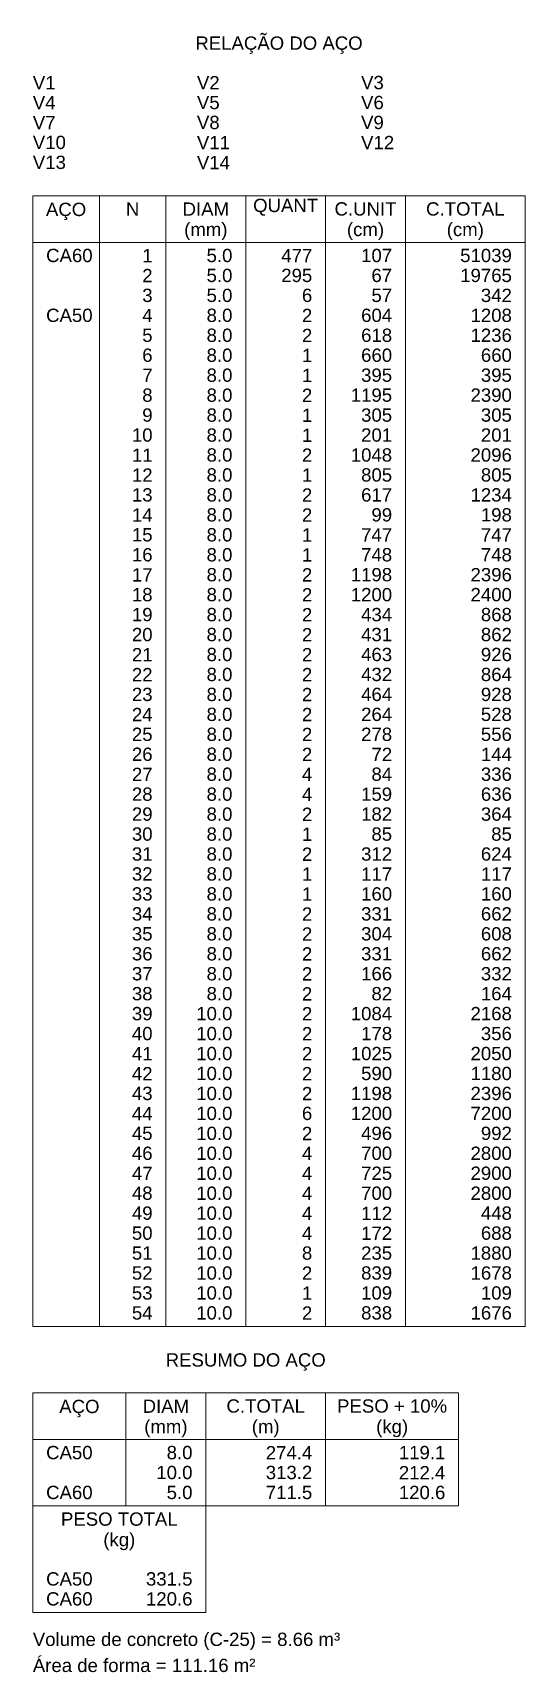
# Model space of a CAD drawing. Header units: millimetres. Extents: x 180 to 11148, y -1598 to 1045.
# Drawn here: x 1646.8 to 1662.4, y -7.6 to 44.7 of the extents above; entities that cross this region are included whole.
import ezdxf

# ---------------------------------------------------------------- set-up
doc = ezdxf.new("R2010")
doc.units = ezdxf.units.MM
doc.header["$MEASUREMENT"] = 0
doc.layers.add('DT-Relação do aço', color=9, linetype='Continuous', lineweight=5)
doc.styles.add('Arial', font='arial.ttf')

msp = doc.modelspace()

# ---------------------------------------------------------------- texts
at = {"layer": 'DT-Relação do aço', "linetype": 'Continuous', "char_height": 0.4236, "line_spacing_factor": 0.798, "style": 'Arial'}
for s, insert, width, attachment_point in [('RELAÇÃO DO AÇO', (1654.6046, 43.9819), 10.681309, 8), ('V1', (1646.7684, 42.8505), 1.451328, 7), ('V2', (1651.9928, 42.8505), 1.451328, 7), ('V3', (1657.2172, 42.8505), 1.451328, 7), ('V4', (1646.7684, 42.2151), 1.451328, 7), ('V5', (1651.9928, 42.2151), 1.451328, 7), ('V6', (1657.2172, 42.2151), 1.451328, 7), ('V7', (1646.7684, 41.5797), 1.451328, 7), ('V8', (1651.9928, 41.5797), 1.451328, 7), ('V9', (1657.2172, 41.5797), 1.451328, 7), ('V10', (1646.7684, 40.9443), 2.111233, 7), ('V11', (1651.9928, 40.9443), 2.111233, 7), ('V12', (1657.2172, 40.9443), 2.111233, 7), ('V13', (1646.7684, 40.3089), 2.111233, 7), ('V14', (1651.9928, 40.3089), 2.111233, 7), ('AÇO', (1647.8276, 38.6869), 2.571255, 8), ('N', (1649.9454, 38.8263), 0.856892, 8), ('DIAM', (1652.2752, 38.8263), 2.966387, 8), ('QUANT', (1654.8168, 38.8263), 4.152941, 8), ('C.UNIT', (1657.3584, 38.8263), 3.954796, 8), ('C.TOTAL', (1660.5354, 38.8263), 5.010412, 8), ('(mm)', (1652.2756, 38.0509), 2.767082, 8), ('(cm)', (1657.3586, 38.0509), 2.37195, 8), ('(cm)', (1660.5356, 38.0509), 2.37195, 8), ('RESUMO DO AÇO', (1653.5456, 2.0449), 10.218391, 8), ('AÇO', (1648.2506, 0.5629), 2.571255, 8), ('DIAM', (1651.0044, 0.7023), 2.966387, 8), ('C.TOTAL', (1654.1814, 0.7023), 5.010412, 8), ('PESO + 10%', (1658.2056, 0.7023), 7.024311, 8), ('(mm)', (1651.0046, -0.0731), 2.767082, 8), ('(m)', (1654.1816, -0.0731), 1.778673, 8), ('(kg)', (1658.2056, -0.0731), 2.043446, 8), ('CA50', (1647.192, -0.7803), 2.968125, 7), ('8.0', (1651.8516, -0.7803), 1.649473, 9), ('274.4', (1655.664, -0.7803), 2.969283, 9), ('119.1', (1659.9, -0.7803), 2.969283, 9), ('10.0', (1651.8516, -1.4157), 2.309378, 9), ('313.2', (1655.664, -1.4157), 2.969283, 9), ('212.4', (1659.9, -1.4157), 2.969283, 9), ('CA60', (1647.192, -2.0511), 2.968125, 7), ('5.0', (1651.8516, -2.0511), 1.649473, 9), ('711.5', (1655.664, -2.0511), 2.969283, 9), ('120.6', (1659.9, -2.0511), 2.969283, 9), ('PESO TOTAL', (1649.5218, -2.8983), 7.450729, 8), ('(kg)', (1649.5216, -3.6731), 2.043446, 8), ('CA50', (1647.192, -4.8045), 2.968125, 7), ('331.5', (1651.8516, -4.8045), 2.969283, 9), ('CA60', (1647.192, -5.4399), 2.968125, 7), ('120.6', (1651.8516, -5.4399), 2.969283, 9), ('Volume de concreto (C-25) = 8.66 m³', (1646.7686, -6.8501), 19.619866, 7), ('Área de forma = 111.16 m²', (1646.7684, -7.5579), 14.213163, 7)]:
    msp.add_mtext(s, dxfattribs=dict(at, insert=insert, width=width, attachment_point=attachment_point))
at = {"layer": 'DT-Relação do aço', "color": 9, "linetype": 'Continuous', "char_height": 0.4236, "line_spacing_factor": 0.798, "style": 'Arial'}
for s, insert, width, attachment_point in [('CA60', (1647.192, 37.3437), 2.968125, 7), ('1', (1650.5808, 37.3437), 0.659905, 9), ('5.0', (1653.1224, 37.3437), 1.649473, 9), ('477', (1655.664, 37.3437), 1.979715, 9), ('107', (1658.2056, 37.3437), 1.979715, 9), ('51039', (1662.018, 37.3437), 3.299526, 9), ('2', (1650.5808, 36.7083), 0.659905, 9), ('5.0', (1653.1224, 36.7083), 1.649473, 9), ('295', (1655.664, 36.7083), 1.979715, 9), ('67', (1658.2056, 36.7083), 1.31981, 9), ('19765', (1662.018, 36.7083), 3.299526, 9), ('3', (1650.5808, 36.0729), 0.659905, 9), ('5.0', (1653.1224, 36.0729), 1.649473, 9), ('6', (1655.664, 36.0729), 0.659905, 9), ('57', (1658.2056, 36.0729), 1.31981, 9), ('342', (1662.018, 36.0729), 1.979715, 9), ('CA50', (1647.192, 35.4375), 2.968125, 7), ('4', (1650.5808, 35.4375), 0.659905, 9), ('8.0', (1653.1224, 35.4375), 1.649473, 9), ('2', (1655.664, 35.4375), 0.659905, 9), ('604', (1658.2056, 35.4375), 1.979715, 9), ('1208', (1662.018, 35.4375), 2.639621, 9), ('5', (1650.5808, 34.8021), 0.659905, 9), ('8.0', (1653.1224, 34.8021), 1.649473, 9), ('2', (1655.664, 34.8021), 0.659905, 9), ('618', (1658.2056, 34.8021), 1.979715, 9), ('1236', (1662.018, 34.8021), 2.639621, 9), ('6', (1650.5808, 34.1667), 0.659905, 9), ('8.0', (1653.1224, 34.1667), 1.649473, 9), ('1', (1655.664, 34.1667), 0.659905, 9), ('660', (1658.2056, 34.1667), 1.979715, 9), ('660', (1662.018, 34.1667), 1.979715, 9), ('7', (1650.5808, 33.5313), 0.659905, 9), ('8.0', (1653.1224, 33.5313), 1.649473, 9), ('1', (1655.664, 33.5313), 0.659905, 9), ('395', (1658.2056, 33.5313), 1.979715, 9), ('395', (1662.018, 33.5313), 1.979715, 9), ('8', (1650.5808, 32.8959), 0.659905, 9), ('8.0', (1653.1224, 32.8959), 1.649473, 9), ('2', (1655.664, 32.8959), 0.659905, 9), ('1195', (1658.2056, 32.8959), 2.639621, 9), ('2390', (1662.018, 32.8959), 2.639621, 9), ('9', (1650.5808, 32.2605), 0.659905, 9), ('8.0', (1653.1224, 32.2605), 1.649473, 9), ('1', (1655.664, 32.2605), 0.659905, 9), ('305', (1658.2056, 32.2605), 1.979715, 9), ('305', (1662.018, 32.2605), 1.979715, 9), ('10', (1650.5808, 31.6251), 1.31981, 9), ('8.0', (1653.1224, 31.6251), 1.649473, 9), ('1', (1655.664, 31.6251), 0.659905, 9), ('201', (1658.2056, 31.6251), 1.979715, 9), ('201', (1662.018, 31.6251), 1.979715, 9), ('11', (1650.5808, 30.9897), 1.31981, 9), ('8.0', (1653.1224, 30.9897), 1.649473, 9), ('2', (1655.664, 30.9897), 0.659905, 9), ('1048', (1658.2056, 30.9897), 2.639621, 9), ('2096', (1662.018, 30.9897), 2.639621, 9), ('12', (1650.5808, 30.3543), 1.31981, 9), ('8.0', (1653.1224, 30.3543), 1.649473, 9), ('1', (1655.664, 30.3543), 0.659905, 9), ('805', (1658.2056, 30.3543), 1.979715, 9), ('805', (1662.018, 30.3543), 1.979715, 9), ('13', (1650.5808, 29.7189), 1.31981, 9), ('8.0', (1653.1224, 29.7189), 1.649473, 9), ('2', (1655.664, 29.7189), 0.659905, 9), ('617', (1658.2056, 29.7189), 1.979715, 9), ('1234', (1662.018, 29.7189), 2.639621, 9), ('14', (1650.5808, 29.0835), 1.31981, 9), ('8.0', (1653.1224, 29.0835), 1.649473, 9), ('2', (1655.664, 29.0835), 0.659905, 9), ('99', (1658.2056, 29.0835), 1.31981, 9), ('198', (1662.018, 29.0835), 1.979715, 9), ('15', (1650.5808, 28.4481), 1.31981, 9), ('8.0', (1653.1224, 28.4481), 1.649473, 9), ('1', (1655.664, 28.4481), 0.659905, 9), ('747', (1658.2056, 28.4481), 1.979715, 9), ('747', (1662.018, 28.4481), 1.979715, 9), ('16', (1650.5808, 27.8127), 1.31981, 9), ('8.0', (1653.1224, 27.8127), 1.649473, 9), ('1', (1655.664, 27.8127), 0.659905, 9), ('748', (1658.2056, 27.8127), 1.979715, 9), ('748', (1662.018, 27.8127), 1.979715, 9), ('17', (1650.5808, 27.1773), 1.31981, 9), ('8.0', (1653.1224, 27.1773), 1.649473, 9), ('2', (1655.664, 27.1773), 0.659905, 9), ('1198', (1658.2056, 27.1773), 2.639621, 9), ('2396', (1662.018, 27.1773), 2.639621, 9), ('18', (1650.5808, 26.5419), 1.31981, 9), ('8.0', (1653.1224, 26.5419), 1.649473, 9), ('2', (1655.664, 26.5419), 0.659905, 9), ('1200', (1658.2056, 26.5419), 2.639621, 9), ('2400', (1662.018, 26.5419), 2.639621, 9), ('19', (1650.5808, 25.9065), 1.31981, 9), ('8.0', (1653.1224, 25.9065), 1.649473, 9), ('2', (1655.664, 25.9065), 0.659905, 9), ('434', (1658.2056, 25.9065), 1.979715, 9), ('868', (1662.018, 25.9065), 1.979715, 9), ('20', (1650.5808, 25.2711), 1.31981, 9), ('8.0', (1653.1224, 25.2711), 1.649473, 9), ('2', (1655.664, 25.2711), 0.659905, 9), ('431', (1658.2056, 25.2711), 1.979715, 9), ('862', (1662.018, 25.2711), 1.979715, 9), ('21', (1650.5808, 24.6357), 1.31981, 9), ('8.0', (1653.1224, 24.6357), 1.649473, 9), ('2', (1655.664, 24.6357), 0.659905, 9), ('463', (1658.2056, 24.6357), 1.979715, 9), ('926', (1662.018, 24.6357), 1.979715, 9), ('22', (1650.5808, 24.0003), 1.31981, 9), ('8.0', (1653.1224, 24.0003), 1.649473, 9), ('2', (1655.664, 24.0003), 0.659905, 9), ('432', (1658.2056, 24.0003), 1.979715, 9), ('864', (1662.018, 24.0003), 1.979715, 9), ('23', (1650.5808, 23.3649), 1.31981, 9), ('8.0', (1653.1224, 23.3649), 1.649473, 9), ('2', (1655.664, 23.3649), 0.659905, 9), ('464', (1658.2056, 23.3649), 1.979715, 9), ('928', (1662.018, 23.3649), 1.979715, 9), ('24', (1650.5808, 22.7295), 1.31981, 9), ('8.0', (1653.1224, 22.7295), 1.649473, 9), ('2', (1655.664, 22.7295), 0.659905, 9), ('264', (1658.2056, 22.7295), 1.979715, 9), ('528', (1662.018, 22.7295), 1.979715, 9), ('25', (1650.5808, 22.0941), 1.31981, 9), ('8.0', (1653.1224, 22.0941), 1.649473, 9), ('2', (1655.664, 22.0941), 0.659905, 9), ('278', (1658.2056, 22.0941), 1.979715, 9), ('556', (1662.018, 22.0941), 1.979715, 9), ('26', (1650.5808, 21.4587), 1.31981, 9), ('8.0', (1653.1224, 21.4587), 1.649473, 9), ('2', (1655.664, 21.4587), 0.659905, 9), ('72', (1658.2056, 21.4587), 1.31981, 9), ('144', (1662.018, 21.4587), 1.979715, 9), ('27', (1650.5808, 20.8233), 1.31981, 9), ('8.0', (1653.1224, 20.8233), 1.649473, 9), ('4', (1655.664, 20.8233), 0.659905, 9), ('84', (1658.2056, 20.8233), 1.31981, 9), ('336', (1662.018, 20.8233), 1.979715, 9), ('28', (1650.5808, 20.1879), 1.31981, 9), ('8.0', (1653.1224, 20.1879), 1.649473, 9), ('4', (1655.664, 20.1879), 0.659905, 9), ('159', (1658.2056, 20.1879), 1.979715, 9), ('636', (1662.018, 20.1879), 1.979715, 9), ('29', (1650.5808, 19.5525), 1.31981, 9), ('8.0', (1653.1224, 19.5525), 1.649473, 9), ('2', (1655.664, 19.5525), 0.659905, 9), ('182', (1658.2056, 19.5525), 1.979715, 9), ('364', (1662.018, 19.5525), 1.979715, 9), ('30', (1650.5808, 18.9171), 1.31981, 9), ('8.0', (1653.1224, 18.9171), 1.649473, 9), ('1', (1655.664, 18.9171), 0.659905, 9), ('85', (1658.2056, 18.9171), 1.31981, 9), ('85', (1662.018, 18.9171), 1.31981, 9), ('31', (1650.5808, 18.2817), 1.31981, 9), ('8.0', (1653.1224, 18.2817), 1.649473, 9), ('2', (1655.664, 18.2817), 0.659905, 9), ('312', (1658.2056, 18.2817), 1.979715, 9), ('624', (1662.018, 18.2817), 1.979715, 9), ('32', (1650.5808, 17.6463), 1.31981, 9), ('8.0', (1653.1224, 17.6463), 1.649473, 9), ('1', (1655.664, 17.6463), 0.659905, 9), ('117', (1658.2056, 17.6463), 1.979715, 9), ('117', (1662.018, 17.6463), 1.979715, 9), ('33', (1650.5808, 17.0109), 1.31981, 9), ('8.0', (1653.1224, 17.0109), 1.649473, 9), ('1', (1655.664, 17.0109), 0.659905, 9), ('160', (1658.2056, 17.0109), 1.979715, 9), ('160', (1662.018, 17.0109), 1.979715, 9), ('34', (1650.5808, 16.3755), 1.31981, 9), ('8.0', (1653.1224, 16.3755), 1.649473, 9), ('2', (1655.664, 16.3755), 0.659905, 9), ('331', (1658.2056, 16.3755), 1.979715, 9), ('662', (1662.018, 16.3755), 1.979715, 9), ('35', (1650.5808, 15.7401), 1.31981, 9), ('8.0', (1653.1224, 15.7401), 1.649473, 9), ('2', (1655.664, 15.7401), 0.659905, 9), ('304', (1658.2056, 15.7401), 1.979715, 9), ('608', (1662.018, 15.7401), 1.979715, 9), ('36', (1650.5808, 15.1047), 1.31981, 9), ('8.0', (1653.1224, 15.1047), 1.649473, 9), ('2', (1655.664, 15.1047), 0.659905, 9), ('331', (1658.2056, 15.1047), 1.979715, 9), ('662', (1662.018, 15.1047), 1.979715, 9), ('37', (1650.5808, 14.4693), 1.31981, 9), ('8.0', (1653.1224, 14.4693), 1.649473, 9), ('2', (1655.664, 14.4693), 0.659905, 9), ('166', (1658.2056, 14.4693), 1.979715, 9), ('332', (1662.018, 14.4693), 1.979715, 9), ('38', (1650.5808, 13.8339), 1.31981, 9), ('8.0', (1653.1224, 13.8339), 1.649473, 9), ('2', (1655.664, 13.8339), 0.659905, 9), ('82', (1658.2056, 13.8339), 1.31981, 9), ('164', (1662.018, 13.8339), 1.979715, 9), ('39', (1650.5808, 13.1985), 1.31981, 9), ('10.0', (1653.1224, 13.1985), 2.309378, 9), ('2', (1655.664, 13.1985), 0.659905, 9), ('1084', (1658.2056, 13.1985), 2.639621, 9), ('2168', (1662.018, 13.1985), 2.639621, 9), ('40', (1650.5808, 12.5631), 1.31981, 9), ('10.0', (1653.1224, 12.5631), 2.309378, 9), ('2', (1655.664, 12.5631), 0.659905, 9), ('178', (1658.2056, 12.5631), 1.979715, 9), ('356', (1662.018, 12.5631), 1.979715, 9), ('41', (1650.5808, 11.9277), 1.31981, 9), ('10.0', (1653.1224, 11.9277), 2.309378, 9), ('2', (1655.664, 11.9277), 0.659905, 9), ('1025', (1658.2056, 11.9277), 2.639621, 9), ('2050', (1662.018, 11.9277), 2.639621, 9), ('42', (1650.5808, 11.2923), 1.31981, 9), ('10.0', (1653.1224, 11.2923), 2.309378, 9), ('2', (1655.664, 11.2923), 0.659905, 9), ('590', (1658.2056, 11.2923), 1.979715, 9), ('1180', (1662.018, 11.2923), 2.639621, 9), ('43', (1650.5808, 10.6569), 1.31981, 9), ('10.0', (1653.1224, 10.6569), 2.309378, 9), ('2', (1655.664, 10.6569), 0.659905, 9), ('1198', (1658.2056, 10.6569), 2.639621, 9), ('2396', (1662.018, 10.6569), 2.639621, 9), ('44', (1650.5808, 10.0215), 1.31981, 9), ('10.0', (1653.1224, 10.0215), 2.309378, 9), ('6', (1655.664, 10.0215), 0.659905, 9), ('1200', (1658.2056, 10.0215), 2.639621, 9), ('7200', (1662.018, 10.0215), 2.639621, 9), ('45', (1650.5808, 9.3861), 1.31981, 9), ('10.0', (1653.1224, 9.3861), 2.309378, 9), ('2', (1655.664, 9.3861), 0.659905, 9), ('496', (1658.2056, 9.3861), 1.979715, 9), ('992', (1662.018, 9.3861), 1.979715, 9), ('46', (1650.5808, 8.7507), 1.31981, 9), ('10.0', (1653.1224, 8.7507), 2.309378, 9), ('4', (1655.664, 8.7507), 0.659905, 9), ('700', (1658.2056, 8.7507), 1.979715, 9), ('2800', (1662.018, 8.7507), 2.639621, 9), ('47', (1650.5808, 8.1153), 1.31981, 9), ('10.0', (1653.1224, 8.1153), 2.309378, 9), ('4', (1655.664, 8.1153), 0.659905, 9), ('725', (1658.2056, 8.1153), 1.979715, 9), ('2900', (1662.018, 8.1153), 2.639621, 9), ('48', (1650.5808, 7.4799), 1.31981, 9), ('10.0', (1653.1224, 7.4799), 2.309378, 9), ('4', (1655.664, 7.4799), 0.659905, 9), ('700', (1658.2056, 7.4799), 1.979715, 9), ('2800', (1662.018, 7.4799), 2.639621, 9), ('49', (1650.5808, 6.8445), 1.31981, 9), ('10.0', (1653.1224, 6.8445), 2.309378, 9), ('4', (1655.664, 6.8445), 0.659905, 9), ('112', (1658.2056, 6.8445), 1.979715, 9), ('448', (1662.018, 6.8445), 1.979715, 9), ('50', (1650.5808, 6.2091), 1.31981, 9), ('10.0', (1653.1224, 6.2091), 2.309378, 9), ('4', (1655.664, 6.2091), 0.659905, 9), ('172', (1658.2056, 6.2091), 1.979715, 9), ('688', (1662.018, 6.2091), 1.979715, 9), ('51', (1650.5808, 5.5737), 1.31981, 9), ('10.0', (1653.1224, 5.5737), 2.309378, 9), ('8', (1655.664, 5.5737), 0.659905, 9), ('235', (1658.2056, 5.5737), 1.979715, 9), ('1880', (1662.018, 5.5737), 2.639621, 9), ('52', (1650.5808, 4.9383), 1.31981, 9), ('10.0', (1653.1224, 4.9383), 2.309378, 9), ('2', (1655.664, 4.9383), 0.659905, 9), ('839', (1658.2056, 4.9383), 1.979715, 9), ('1678', (1662.018, 4.9383), 2.639621, 9), ('53', (1650.5808, 4.3029), 1.31981, 9), ('10.0', (1653.1224, 4.3029), 2.309378, 9), ('1', (1655.664, 4.3029), 0.659905, 9), ('109', (1658.2056, 4.3029), 1.979715, 9), ('109', (1662.018, 4.3029), 1.979715, 9), ('54', (1650.5808, 3.6675), 1.31981, 9), ('10.0', (1653.1224, 3.6675), 2.309378, 9), ('2', (1655.664, 3.6675), 0.659905, 9), ('838', (1658.2056, 3.6675), 1.979715, 9), ('1676', (1662.018, 3.6675), 2.639621, 9)]:
    msp.add_mtext(s, dxfattribs=dict(at, insert=insert, width=width, attachment_point=attachment_point))

# ---------------------------------------------------------------- linework, layer by layer
at = {"layer": 'DT-Relação do aço', "linetype": 'Continuous'}
for p, q in [((1646.7684, 39.4617), (1662.4416, 39.4617)), ((1646.7684, 39.4617), (1646.7684, 3.4557)), ((1648.8864, 39.4617), (1648.8864, 3.4557)), ((1651.0044, 39.4617), (1651.0044, 3.4557)), ((1653.546, 39.4617), (1653.546, 3.4557)), ((1656.0876, 39.4617), (1656.0876, 3.4557)), ((1658.6292, 39.4617), (1658.6292, 3.4557)), ((1662.4416, 39.4617), (1662.4416, 3.4557)), ((1646.7684, 37.9791), (1662.4416, 37.9791)), ((1646.7684, 3.4557), (1662.4416, 3.4557)), ((1646.7684, 1.3377), (1646.7684, -2.2629)), ((1646.7684, 1.3377), (1660.3236, 1.3377)), ((1649.7336, 1.3377), (1649.7336, -2.2629)), ((1652.2752, 1.3377), (1652.2752, -2.2629)), ((1656.0876, 1.3377), (1656.0876, -2.2629)), ((1660.3236, 1.3377), (1660.3236, -2.2629)), ((1646.7684, -0.1449), (1660.3236, -0.1449)), ((1646.7684, -2.2629), (1660.3236, -2.2629)), ((1646.7684, -2.2629), (1646.7684, -5.6517)), ((1652.2752, -5.6517), (1652.2752, -2.2629)), ((1646.7684, -5.6517), (1652.2752, -5.6517))]:
    msp.add_line(p, q, dxfattribs=at)

msp.set_redraw_order([(e.dxf.handle, doc.entitydb.next_handle()) for e in msp.query("TEXT MTEXT ATTDEF DIMENSION ARC_DIMENSION")])  # texts and dimensions are drawn at this point

doc.saveas('drawing.dxf')
